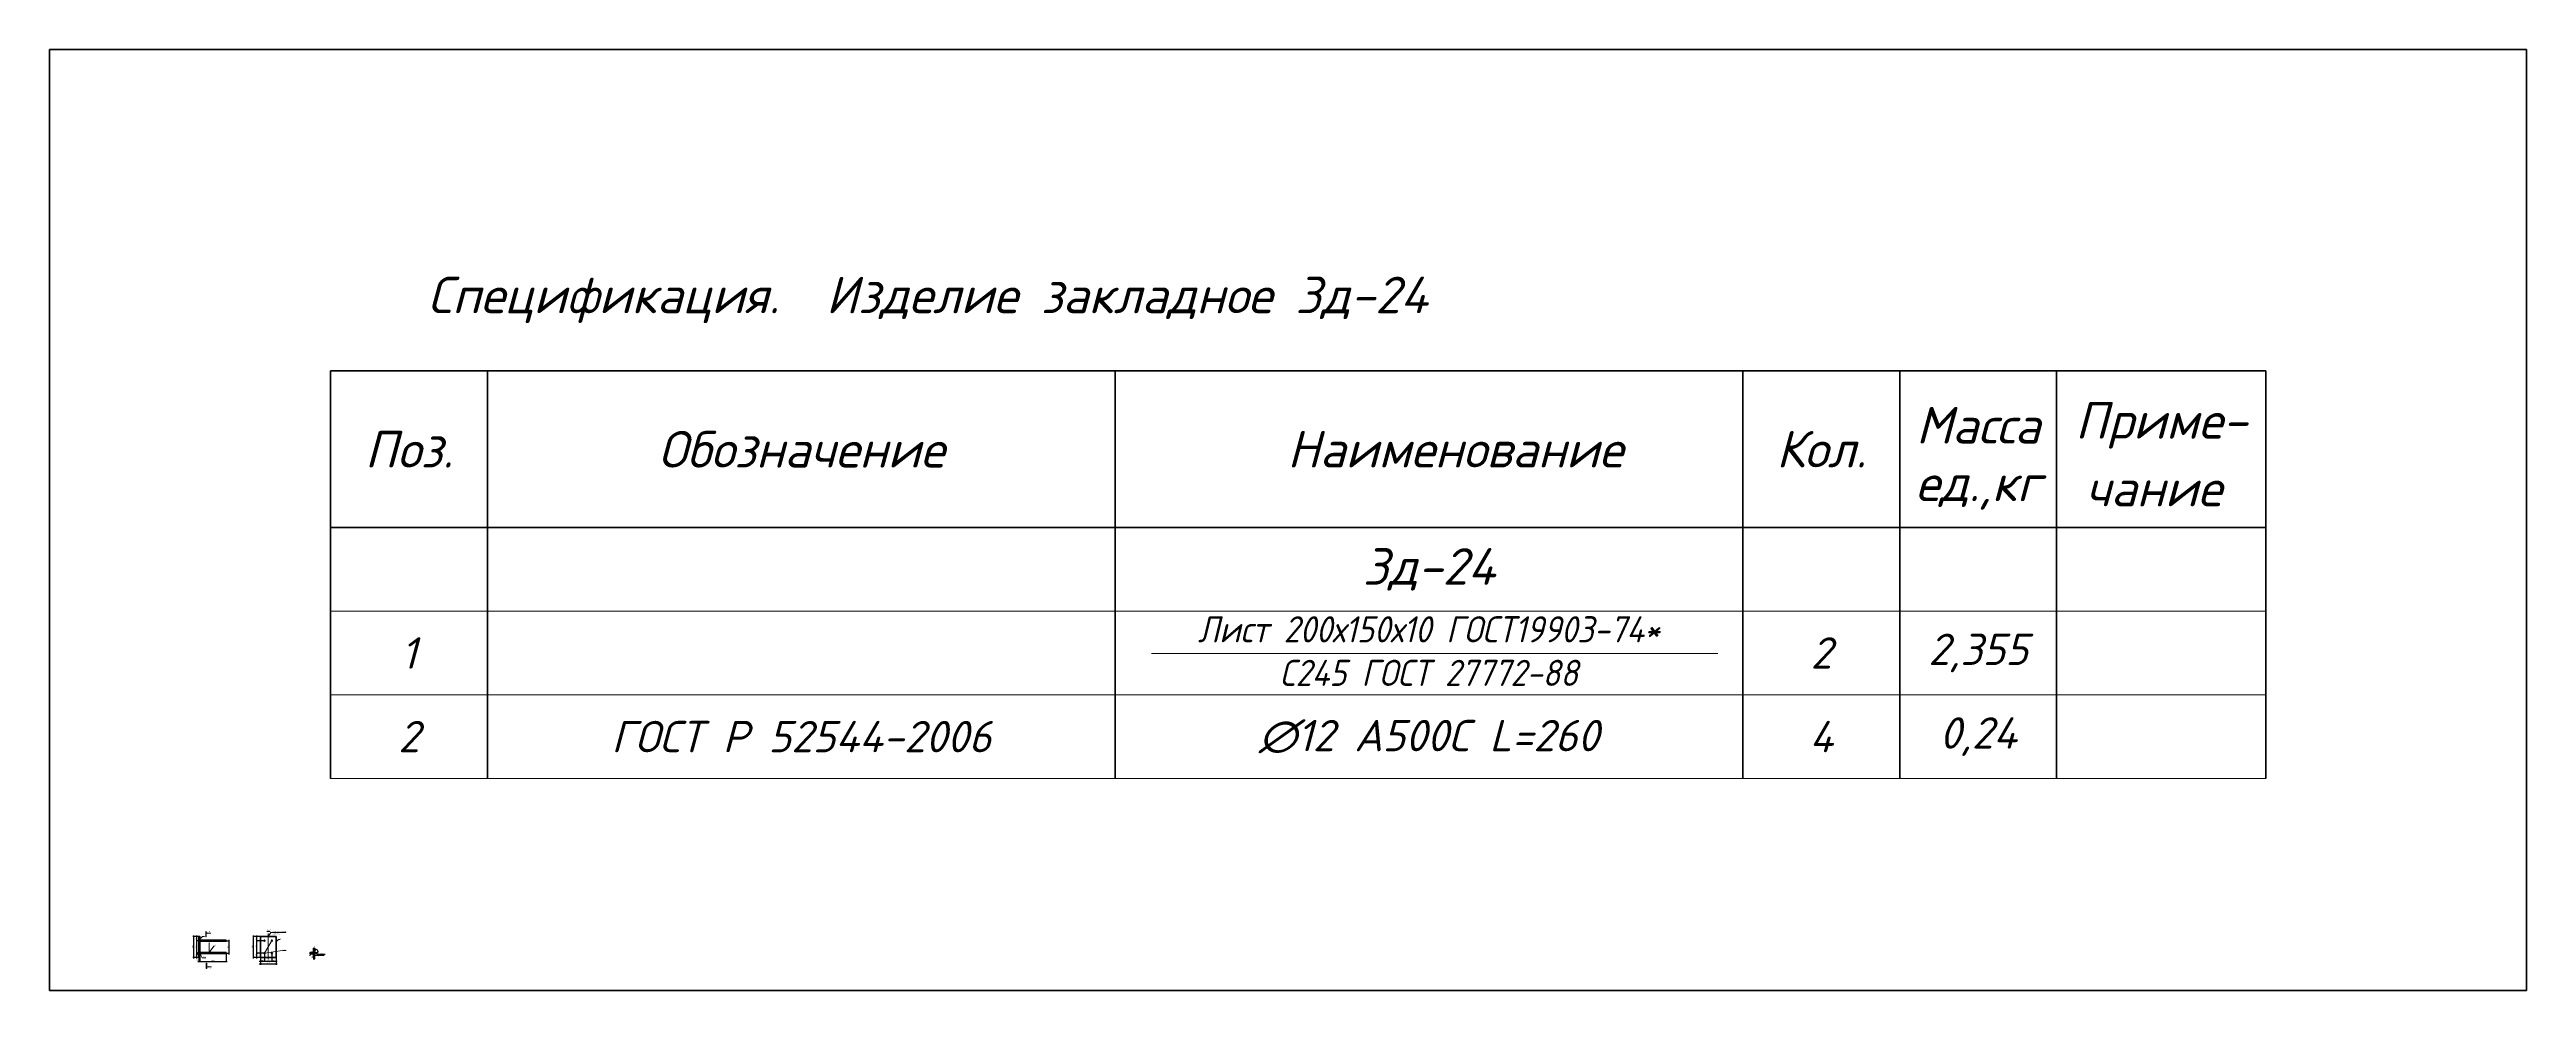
# Model space of a CAD drawing. Header units: millimetres. Extents: x -1807136 to 209800, y 0 to 410608.
# Drawn here: x 65503 to 89179, y 56757 to 65759 of the extents above; entities that cross this region are included whole.
import ezdxf
from ezdxf import colors
from ezdxf.entities.mleader import LeaderData, LeaderLine
from ezdxf.enums import TextEntityAlignment as Align
from ezdxf.math import Vec2, Vec3

# ---------------------------------------------------------------- set-up
doc = ezdxf.new("R2010")
doc.units = ezdxf.units.MM
doc.header["$PDMODE"] = 3
doc.linetypes.add('GOST2.303 5', pattern=[24, 20, -1.5, 1, -1.5])
doc.layers.get('0').update_dxf_attribs({"lineweight": 5})
doc.layers.get('Defpoints').update_dxf_attribs({"lineweight": 0})
for name, color, linetype, lineweight in [('!!!Металл разрез', 7, 'Continuous', 35), ('#Dimensions', 7, 'Continuous', 9), ('#Арматура', 152, 'Continuous', 30), ('k_ Арм. Каркасы', 1, 'Continuous', 35), ('k_ Арматура', 3, 'Continuous', 50), ('k_ Размеры', 7, 'Continuous', 15), ('k_ Рамка', 252, 'Continuous', 40), ('k_ Штриховка', 8, 'Continuous', 5), ('к_Сварка', 132, 'Continuous', 30)]:
    doc.layers.add(name, color=color, linetype=linetype, lineweight=lineweight)
doc.styles.get("Standard").update_dxf_attribs({"font": 'arial.ttf'})
doc.styles.add('STEP PR', font='isocpeui.ttf')
doc.dimstyles.new('100!', dxfattribs={"dimscale": 100, "dimtxt": 2.5, "dimasz": 2, "dimexe": 1, "dimexo": 2, "dimgap": 0.7, "dimtad": 1, "dimdec": 4, "dimlfac": -1, "dimdsep": 46, "dimtxsty": 'Standard', "dimblk": 'ARCHTICK', "dimcen": 2, "dimdle": 1, "dimclrt": 1, "dimadec": 4, "dimazin": 0, "dimtfac": 1, "dimtdec": 4, "dimtofl": 0, "dimtmove": 1, "dimatfit": 3, "dimfxl": 1, "dimtolj": 1, "dimtzin": 0, "dimarcsym": 0})
doc.dimstyles.new('SPDS', dxfattribs={"dimscale": 10, "dimtxt": 2.5, "dimasz": 2, "dimexe": 1.25, "dimexo": 0.625, "dimtad": 1, "dimdec": 0, "dimrnd": 0.001, "dimtxsty": 'STEP PR', "dimblk": 'ARCHTICK', "dimcen": 2.5, "dimdle": 2, "dimclrd": 256, "dimclre": 256, "dimclrt": 7, "dimadec": 0, "dimazin": 2, "dimtfac": 0.75, "dimtdec": 0, "dimtmove": 1, "dimatfit": 3, "dimfxl": 1, "dimtolj": 1, "dimarcsym": 1})
doc.dimstyles.new('STEP PR', dxfattribs={"dimscale": 10, "dimtxt": 2.5, "dimasz": 2, "dimexe": 1, "dimexo": 2, "dimgap": 1, "dimtad": 1, "dimdec": 4, "dimlfac": -1, "dimtxsty": 'STEP PR', "dimblk": 'ARCHTICK', "dimcen": 2, "dimdle": 1.5, "dimclrt": 1, "dimadec": 0, "dimazin": 0, "dimtfac": 1, "dimtdec": 4, "dimtmove": 1, "dimatfit": 3, "dimldrblk": 'DOTSMALL', "dimfxl": 1, "dimtolj": 1, "dimtzin": 0, "dimarcsym": 0})

# ---------------------------------------------------------------- blocks, each defined once
blk = doc.blocks.new('_ArchTick')
at = {"color": 0, "linetype": 'ByBlock', "const_width": 0.15}
blk.add_lwpolyline([(-0.5, -0.5), (0.5, 0.5)], dxfattribs=at)
blk = doc.blocks.new('*D219')
at = {"layer": '#Dimensions', "lineweight": -2, "transparency": 16777216}
for p, q in [((66927, 57273), (66873, 57273)), ((66927, 57073), (66873, 57073)), ((66879, 57283), (66879, 57063))]:
    blk.add_line(p, q, dxfattribs=at)
at = {"layer": 'Defpoints', "color": 0, "transparency": 16777216}
for p in [(66879, 57073), (66930, 57273), (66930, 57073)]:
    blk.add_point(p, dxfattribs=at)
at = {"layer": '#Dimensions', "lineweight": -2, "transparency": 16777216, "xscale": 10, "yscale": 10, "zscale": 10}
for p, rotation in [((66879, 57273), 90), ((66879, 57073), 270)]:
    blk.add_blockref('_ArchTick', p, dxfattribs=dict(at, rotation=rotation))
at = {"layer": '#Dimensions', "color": 7, "transparency": 16777216, "insert": (66870, 57173), "char_height": 12.5, "attachment_point": 5, "rotation": 90, "style": 'STEP PR'}
blk.add_mtext('\\A1;200', dxfattribs=at)
blk = doc.blocks.new('*D220')
at = {"layer": '#Dimensions', "lineweight": -2, "transparency": 16777216}
for p, q in [((66930, 57070), (66930, 57028)), ((66940, 57070), (66940, 57028)), ((66920, 57035), (66950, 57035))]:
    blk.add_line(p, q, dxfattribs=at)
at = {"layer": 'Defpoints', "color": 0, "transparency": 16777216}
for p in [(66930, 57073), (66940, 57073), (66940, 57035)]:
    blk.add_point(p, dxfattribs=at)
at = {"layer": '#Dimensions', "lineweight": -2, "transparency": 16777216, "xscale": 10, "yscale": 10, "zscale": 10, "rotation": 180}
blk.add_blockref('_ArchTick', (66930, 57035), dxfattribs=at)
at = {"layer": '#Dimensions', "lineweight": -2, "transparency": 16777216, "xscale": 10, "yscale": 10, "zscale": 10}
blk.add_blockref('_ArchTick', (66940, 57035), dxfattribs=at)
at = {"layer": '#Dimensions', "color": 7, "transparency": 16777216, "insert": (66914, 57047), "char_height": 12.5, "attachment_point": 5, "style": 'STEP PR'}
blk.add_mtext('\\A1;10', dxfattribs=at)
blk = doc.blocks.new('*D221')
at = {"layer": '#Dimensions', "lineweight": -2, "transparency": 16777216}
for p, q in [((66940, 57070), (66940, 57028)), ((67190, 57104), (67190, 57028)), ((66930, 57035), (67200, 57035))]:
    blk.add_line(p, q, dxfattribs=at)
at = {"layer": 'Defpoints', "color": 0, "transparency": 16777216}
for p in [(66940, 57073), (67190, 57107), (67190, 57035)]:
    blk.add_point(p, dxfattribs=at)
at = {"layer": '#Dimensions', "lineweight": -2, "transparency": 16777216, "xscale": 10, "yscale": 10, "zscale": 10, "rotation": 180}
blk.add_blockref('_ArchTick', (66940, 57035), dxfattribs=at)
at = {"layer": '#Dimensions', "lineweight": -2, "transparency": 16777216, "xscale": 10, "yscale": 10, "zscale": 10}
blk.add_blockref('_ArchTick', (67190, 57035), dxfattribs=at)
at = {"layer": '#Dimensions', "color": 7, "transparency": 16777216, "insert": (67065, 57044), "char_height": 12.5, "attachment_point": 5, "style": 'STEP PR'}
blk.add_mtext('\\A1;250', dxfattribs=at)
blk = doc.blocks.new('*D222')
at = {"layer": '#Dimensions', "lineweight": -2, "transparency": 16777216}
for p, q in [((67193, 57233), (67223, 57233)), ((67193, 57113), (67223, 57113)), ((67217, 57243), (67217, 57103))]:
    blk.add_line(p, q, dxfattribs=at)
at = {"layer": 'Defpoints', "color": 0, "transparency": 16777216}
for p in [(67190, 57233), (67190, 57113), (67217, 57113)]:
    blk.add_point(p, dxfattribs=at)
at = {"layer": '#Dimensions', "lineweight": -2, "transparency": 16777216, "xscale": 10, "yscale": 10, "zscale": 10}
for p, rotation in [((67217, 57233), 90), ((67217, 57113), 270)]:
    blk.add_blockref('_ArchTick', p, dxfattribs=dict(at, rotation=rotation))
at = {"layer": '#Dimensions', "color": 7, "transparency": 16777216, "insert": (67208, 57173), "char_height": 12.5, "attachment_point": 5, "rotation": 90, "style": 'STEP PR'}
blk.add_mtext('\\A1;120', dxfattribs=at)
blk = doc.blocks.new('*U55')
at = {"layer": '#Арматура', "lineweight": 0}
h = blk.add_hatch(dxfattribs=at)
h.set_pattern_fill('ANSI31', scale=1.2)
edge = h.paths.add_edge_path()
edge.add_arc((0, 6), 6, 0, 360)
blk.add_circle((0, 6), 6)
blk = doc.blocks.new('*D223')
at = {"layer": '#Dimensions', "lineweight": -2, "transparency": 16777216}
for p, q in [((67555, 57113), (67480, 57113)), ((67515, 57073), (67480, 57073)), ((67486, 57063), (67486, 57123))]:
    blk.add_line(p, q, dxfattribs=at)
at = {"layer": 'Defpoints', "color": 0, "transparency": 16777216}
for p in [(67486, 57113), (67518, 57073), (67558, 57113)]:
    blk.add_point(p, dxfattribs=at)
at = {"layer": '#Dimensions', "lineweight": -2, "transparency": 16777216, "xscale": 10, "yscale": 10, "zscale": 10}
for p, rotation in [((67486, 57113), 90), ((67486, 57073), 270)]:
    blk.add_blockref('_ArchTick', p, dxfattribs=dict(at, rotation=rotation))
at = {"layer": '#Dimensions', "color": 7, "transparency": 16777216, "insert": (67477, 57093), "char_height": 12.5, "attachment_point": 5, "rotation": 90, "style": 'STEP PR'}
blk.add_mtext('\\A1;40', dxfattribs=at)
blk = doc.blocks.new('*D224')
at = {"layer": '#Dimensions', "lineweight": -2, "transparency": 16777216}
for p, q in [((67555, 57233), (67480, 57233)), ((67555, 57113), (67480, 57113)), ((67486, 57103), (67486, 57243))]:
    blk.add_line(p, q, dxfattribs=at)
at = {"layer": 'Defpoints', "color": 0, "transparency": 16777216}
for p in [(67486, 57233), (67558, 57233), (67558, 57113)]:
    blk.add_point(p, dxfattribs=at)
at = {"layer": '#Dimensions', "lineweight": -2, "transparency": 16777216, "xscale": 10, "yscale": 10, "zscale": 10}
for p, rotation in [((67486, 57233), 90), ((67486, 57113), 270)]:
    blk.add_blockref('_ArchTick', p, dxfattribs=dict(at, rotation=rotation))
at = {"layer": '#Dimensions', "color": 7, "transparency": 16777216, "insert": (67477, 57173), "char_height": 12.5, "attachment_point": 5, "rotation": 90, "style": 'STEP PR'}
blk.add_mtext('\\A1;120', dxfattribs=at)
blk = doc.blocks.new('*D225')
at = {"layer": '#Dimensions', "lineweight": -2, "transparency": 16777216}
for p, q in [((67515, 57273), (67480, 57273)), ((67555, 57233), (67480, 57233)), ((67486, 57223), (67486, 57283))]:
    blk.add_line(p, q, dxfattribs=at)
at = {"layer": 'Defpoints', "color": 0, "transparency": 16777216}
for p in [(67486, 57273), (67518, 57273), (67558, 57233)]:
    blk.add_point(p, dxfattribs=at)
at = {"layer": '#Dimensions', "lineweight": -2, "transparency": 16777216, "xscale": 10, "yscale": 10, "zscale": 10}
for p, rotation in [((67486, 57273), 90), ((67486, 57233), 270)]:
    blk.add_blockref('_ArchTick', p, dxfattribs=dict(at, rotation=rotation))
at = {"layer": '#Dimensions', "color": 7, "transparency": 16777216, "insert": (67477, 57253), "char_height": 12.5, "attachment_point": 5, "rotation": 90, "style": 'STEP PR'}
blk.add_mtext('\\A1;40', dxfattribs=at)
blk = doc.blocks.new('*D226')
at = {"layer": '#Dimensions', "lineweight": -2, "transparency": 16777216}
for p, q in [((67518, 57070), (67518, 57032)), ((67558, 57110), (67558, 57032)), ((67508, 57038), (67568, 57038))]:
    blk.add_line(p, q, dxfattribs=at)
at = {"layer": 'Defpoints', "color": 0, "transparency": 16777216}
for p in [(67518, 57073), (67558, 57113), (67558, 57038)]:
    blk.add_point(p, dxfattribs=at)
at = {"layer": '#Dimensions', "lineweight": -2, "transparency": 16777216, "xscale": 10, "yscale": 10, "zscale": 10, "rotation": 180}
blk.add_blockref('_ArchTick', (67518, 57038), dxfattribs=at)
at = {"layer": '#Dimensions', "lineweight": -2, "transparency": 16777216, "xscale": 10, "yscale": 10, "zscale": 10}
blk.add_blockref('_ArchTick', (67558, 57038), dxfattribs=at)
at = {"layer": '#Dimensions', "color": 7, "transparency": 16777216, "insert": (67538, 57047), "char_height": 12.5, "attachment_point": 5, "style": 'STEP PR'}
blk.add_mtext('\\A1;40', dxfattribs=at)
blk = doc.blocks.new('*D227')
at = {"layer": '#Dimensions', "lineweight": -2, "transparency": 16777216}
for p, q in [((67558, 57110), (67558, 57032)), ((67628, 57110), (67628, 57032)), ((67548, 57038), (67638, 57038))]:
    blk.add_line(p, q, dxfattribs=at)
at = {"layer": 'Defpoints', "color": 0, "transparency": 16777216}
for p in [(67558, 57113), (67628, 57113), (67628, 57038)]:
    blk.add_point(p, dxfattribs=at)
at = {"layer": '#Dimensions', "lineweight": -2, "transparency": 16777216, "xscale": 10, "yscale": 10, "zscale": 10, "rotation": 180}
blk.add_blockref('_ArchTick', (67558, 57038), dxfattribs=at)
at = {"layer": '#Dimensions', "lineweight": -2, "transparency": 16777216, "xscale": 10, "yscale": 10, "zscale": 10}
blk.add_blockref('_ArchTick', (67628, 57038), dxfattribs=at)
at = {"layer": '#Dimensions', "color": 7, "transparency": 16777216, "insert": (67593, 57047), "char_height": 12.5, "attachment_point": 5, "style": 'STEP PR'}
blk.add_mtext('\\A1;70', dxfattribs=at)
blk = doc.blocks.new('*D228')
at = {"layer": '#Dimensions', "lineweight": -2, "transparency": 16777216}
for p, q in [((67628, 57110), (67628, 57032)), ((67668, 57070), (67668, 57032)), ((67618, 57038), (67678, 57038))]:
    blk.add_line(p, q, dxfattribs=at)
at = {"layer": 'Defpoints', "color": 0, "transparency": 16777216}
for p in [(67628, 57113), (67668, 57073), (67668, 57038)]:
    blk.add_point(p, dxfattribs=at)
at = {"layer": '#Dimensions', "lineweight": -2, "transparency": 16777216, "xscale": 10, "yscale": 10, "zscale": 10, "rotation": 180}
blk.add_blockref('_ArchTick', (67628, 57038), dxfattribs=at)
at = {"layer": '#Dimensions', "lineweight": -2, "transparency": 16777216, "xscale": 10, "yscale": 10, "zscale": 10}
blk.add_blockref('_ArchTick', (67668, 57038), dxfattribs=at)
at = {"layer": '#Dimensions', "color": 7, "transparency": 16777216, "insert": (67648, 57047), "char_height": 12.5, "attachment_point": 5, "style": 'STEP PR'}
blk.add_mtext('\\A1;40', dxfattribs=at)
blk = doc.blocks.new('*D229')
at = {"layer": '#Dimensions', "lineweight": -2, "transparency": 16777216}
for p, q in [((67518, 57070), (67518, 57002)), ((67668, 57070), (67668, 57002)), ((67678, 57008), (67508, 57008))]:
    blk.add_line(p, q, dxfattribs=at)
at = {"layer": 'Defpoints', "color": 0, "transparency": 16777216}
for p in [(67518, 57073), (67668, 57073), (67518, 57008)]:
    blk.add_point(p, dxfattribs=at)
at = {"layer": '#Dimensions', "lineweight": -2, "transparency": 16777216, "xscale": 10, "yscale": 10, "zscale": 10, "rotation": 180}
blk.add_blockref('_ArchTick', (67518, 57008), dxfattribs=at)
at = {"layer": '#Dimensions', "lineweight": -2, "transparency": 16777216, "xscale": 10, "yscale": 10, "zscale": 10}
blk.add_blockref('_ArchTick', (67668, 57008), dxfattribs=at)
at = {"layer": '#Dimensions', "color": 7, "transparency": 16777216, "insert": (67593, 57017), "char_height": 12.5, "attachment_point": 5, "style": 'STEP PR'}
blk.add_mtext('\\A1;150', dxfattribs=at)
blk = doc.blocks.new('*D230')
at = {"layer": '#Dimensions', "lineweight": -2, "transparency": 16777216}
for p, q in [((67515, 57273), (67445, 57273)), ((67515, 57073), (67445, 57073)), ((67451, 57063), (67451, 57283))]:
    blk.add_line(p, q, dxfattribs=at)
at = {"layer": 'Defpoints', "color": 0, "transparency": 16777216}
for p in [(67451, 57273), (67518, 57273), (67518, 57073)]:
    blk.add_point(p, dxfattribs=at)
at = {"layer": '#Dimensions', "lineweight": -2, "transparency": 16777216, "xscale": 10, "yscale": 10, "zscale": 10}
for p, rotation in [((67451, 57273), 90), ((67451, 57073), 270)]:
    blk.add_blockref('_ArchTick', p, dxfattribs=dict(at, rotation=rotation))
at = {"layer": '#Dimensions', "color": 7, "transparency": 16777216, "insert": (67441, 57173), "char_height": 12.5, "attachment_point": 5, "rotation": 90, "style": 'STEP PR'}
blk.add_mtext('\\A1;200', dxfattribs=at)
blk = doc.blocks.new('*U197')
at = {"linetype": 'ByBlock', "ltscale": 100}
h = blk.add_hatch(color=256, dxfattribs=at)
h.dxf.hatch_style = 1
h.paths.add_polyline_path([(35, 1000), (-35, 1000), (-35, 0), (35, 0)])
h = blk.add_hatch(color=256, dxfattribs=at)
h.dxf.hatch_style = 1
h.paths.add_polyline_path([(335, 750), (335, 700), (335, 650), (35, 700)])
for p, q in [((-35, 1000), (35, 1000)), ((-35, 0), (-35, 1000)), ((35, 0), (-35, 0)), ((35, 1000), (35, 0)), ((35, 700), (335, 750)), ((35, 700), (335, 650)), ((335, 750), (335, 700)), ((335, 650), (335, 700))]:
    blk.add_line(p, q, dxfattribs=at)
at = {"linetype": 'ByBlock', "ltscale": 100, "extrusion": (0, 1, 0), "elevation": 700}
blk.add_lwpolyline([(-925, 0), (-335, 0)], dxfattribs=at)
at = {"ltscale": 100, "style": 'STEP PR'}
blk.add_attdef('Nv', text='', height=350, dxfattribs=at).set_placement((781, 790), align=Align.RIGHT)
blk = doc.blocks.new('*U198')
at = {"linetype": 'ByBlock', "ltscale": 100}
h = blk.add_hatch(color=256, dxfattribs=at)
h.dxf.hatch_style = 1
h.paths.add_polyline_path([(35, 0), (-35, 0), (-35, -1000), (35, -1000)])
h = blk.add_hatch(color=256, dxfattribs=at)
h.dxf.hatch_style = 1
h.paths.add_polyline_path([(335, -750), (335, -700), (335, -650), (35, -700)])
for p, q in [((35, 0), (-35, 0)), ((-35, 0), (-35, -1000)), ((35, -1000), (35, 0)), ((-35, -1000), (35, -1000)), ((35, -700), (335, -650)), ((35, -700), (335, -750)), ((335, -650), (335, -700)), ((335, -750), (335, -700))]:
    blk.add_line(p, q, dxfattribs=at)
at = {"linetype": 'ByBlock', "ltscale": 100, "extrusion": (0, -1, 0), "elevation": 700}
blk.add_lwpolyline([(925, 0), (335, 0)], dxfattribs=at)
at = {"ltscale": 100, "style": 'STEP PR'}
blk.add_attdef('Nv', text='', height=350, dxfattribs=at).set_placement((781, -1140), align=Align.RIGHT)
blk = doc.blocks.new('*D231')
at = {"layer": '#Dimensions', "lineweight": -2, "transparency": 16777216}
for p, q in [((66927, 57273), (66903, 57273)), ((66927, 57233), (66903, 57233)), ((66909, 57283), (66909, 57223))]:
    blk.add_line(p, q, dxfattribs=at)
at = {"layer": 'Defpoints', "color": 0, "transparency": 16777216}
for p in [(66909, 57233), (66930, 57273), (66930, 57233)]:
    blk.add_point(p, dxfattribs=at)
at = {"layer": '#Dimensions', "lineweight": -2, "transparency": 16777216, "xscale": 10, "yscale": 10, "zscale": 10}
for p, rotation in [((66909, 57273), 90), ((66909, 57233), 270)]:
    blk.add_blockref('_ArchTick', p, dxfattribs=dict(at, rotation=rotation))
at = {"layer": '#Dimensions', "color": 7, "transparency": 16777216, "insert": (66900, 57253), "char_height": 12.5, "attachment_point": 5, "rotation": 90, "style": 'STEP PR'}
blk.add_mtext('\\A1;40', dxfattribs=at)
blk = doc.blocks.new('*D232')
at = {"layer": '#Dimensions', "lineweight": -2, "transparency": 16777216}
for p, q in [((66927, 57233), (66903, 57233)), ((66927, 57113), (66903, 57113)), ((66909, 57243), (66909, 57103))]:
    blk.add_line(p, q, dxfattribs=at)
at = {"layer": 'Defpoints', "color": 0, "transparency": 16777216}
for p in [(66909, 57113), (66930, 57233), (66930, 57113)]:
    blk.add_point(p, dxfattribs=at)
at = {"layer": '#Dimensions', "lineweight": -2, "transparency": 16777216, "xscale": 10, "yscale": 10, "zscale": 10}
for p, rotation in [((66909, 57233), 90), ((66909, 57113), 270)]:
    blk.add_blockref('_ArchTick', p, dxfattribs=dict(at, rotation=rotation))
at = {"layer": '#Dimensions', "color": 7, "transparency": 16777216, "insert": (66900, 57173), "char_height": 12.5, "attachment_point": 5, "rotation": 90, "style": 'STEP PR'}
blk.add_mtext('\\A1;120', dxfattribs=at)
blk = doc.blocks.new('*D233')
at = {"layer": '#Dimensions', "lineweight": -2, "transparency": 16777216}
for p, q in [((66927, 57113), (66903, 57113)), ((66927, 57073), (66903, 57073)), ((66909, 57123), (66909, 57063))]:
    blk.add_line(p, q, dxfattribs=at)
at = {"layer": 'Defpoints', "color": 0, "transparency": 16777216}
for p in [(66909, 57073), (66930, 57113), (66930, 57073)]:
    blk.add_point(p, dxfattribs=at)
at = {"layer": '#Dimensions', "lineweight": -2, "transparency": 16777216, "xscale": 10, "yscale": 10, "zscale": 10}
for p, rotation in [((66909, 57113), 90), ((66909, 57073), 270)]:
    blk.add_blockref('_ArchTick', p, dxfattribs=dict(at, rotation=rotation))
at = {"layer": '#Dimensions', "color": 7, "transparency": 16777216, "insert": (66900, 57093), "char_height": 12.5, "attachment_point": 5, "rotation": 90, "style": 'STEP PR'}
blk.add_mtext('\\A1;40', dxfattribs=at)
blk = doc.blocks.new('*D234')
at = {"layer": '#Dimensions', "color": 0, "lineweight": -2, "transparency": 16777216}
for p, q in [((68027, 57137), (68023, 57137)), ((68027, 57127), (68027, 57139)), ((68027, 57137), (68029, 57137)), ((68029, 57127), (68029, 57139)), ((68029, 57137), (68033, 57137))]:
    blk.add_line(p, q, dxfattribs=at)
at = {"layer": 'Defpoints', "color": 0, "transparency": 16777216}
for p in [(68027, 57123), (68029, 57137), (68029, 57123)]:
    blk.add_point(p, dxfattribs=at)
at = {"layer": '#Dimensions', "color": 0, "lineweight": -2, "transparency": 16777216, "xscale": 4, "yscale": 4, "zscale": 4}
blk.add_blockref('_ArchTick', (68027, 57137), dxfattribs=at)
at = {"layer": '#Dimensions', "color": 0, "lineweight": -2, "transparency": 16777216, "xscale": 4, "yscale": 4, "zscale": 4, "rotation": 180}
blk.add_blockref('_ArchTick', (68029, 57137), dxfattribs=at)
at = {"layer": '#Dimensions', "color": 1, "transparency": 16777216, "insert": (68018, 57142), "char_height": 5, "attachment_point": 5, "style": 'STEP PR'}
blk.add_mtext('\\A1;2', dxfattribs=at)
blk = doc.blocks.new('_DotSmall')
at = {"color": 0, "linetype": 'ByBlock', "const_width": 0.5}
blk.add_lwpolyline([(-0.0625, 0, 1), (0.0625, 0, 1)], format="xyb", close=True, dxfattribs=at)
blk = doc.blocks.new('*D235')
at = {"layer": '#Dimensions', "color": 0, "lineweight": -2, "transparency": 16777216}
for p, q in [((68023, 57123), (68015, 57123)), ((68023, 57121), (68015, 57121)), ((68017, 57123), (68017, 57127)), ((68017, 57123), (68017, 57121)), ((68017, 57121), (68017, 57117))]:
    blk.add_line(p, q, dxfattribs=at)
at = {"layer": 'Defpoints', "color": 0, "transparency": 16777216}
for p in [(68017, 57121), (68027, 57123), (68027, 57121)]:
    blk.add_point(p, dxfattribs=at)
at = {"layer": '#Dimensions', "color": 0, "lineweight": -2, "transparency": 16777216, "xscale": 4, "yscale": 4, "zscale": 4}
for p, rotation in [((68017, 57123), 270), ((68017, 57121), 90)]:
    blk.add_blockref('_ArchTick', p, dxfattribs=dict(at, rotation=rotation))
at = {"layer": '#Dimensions', "color": 1, "transparency": 16777216, "insert": (68012, 57130), "char_height": 5, "attachment_point": 5, "rotation": 90, "style": 'STEP PR'}
blk.add_mtext('\\A1;2', dxfattribs=at)
blk = doc.blocks.new('*D236')
at = {"layer": '#Dimensions', "color": 0, "lineweight": -2, "transparency": 16777216}
for p, q in [((68027, 57094), (68023, 57094)), ((68027, 57103), (68027, 57092)), ((68027, 57094), (68029, 57094)), ((68029, 57098), (68029, 57096)), ((68029, 57094), (68033, 57094))]:
    blk.add_line(p, q, dxfattribs=at)
at = {"layer": 'Defpoints', "color": 0, "transparency": 16777216}
for p in [(68027, 57107), (68029, 57094), (68029, 57094)]:
    blk.add_point(p, dxfattribs=at)
at = {"layer": '#Dimensions', "color": 0, "lineweight": -2, "transparency": 16777216, "xscale": 4, "yscale": 4, "zscale": 4}
blk.add_blockref('_ArchTick', (68027, 57094), dxfattribs=at)
at = {"layer": '#Dimensions', "color": 0, "lineweight": -2, "transparency": 16777216, "xscale": 4, "yscale": 4, "zscale": 4, "rotation": 180}
blk.add_blockref('_ArchTick', (68029, 57094), dxfattribs=at)
at = {"layer": '#Dimensions', "color": 1, "transparency": 16777216, "insert": (68022, 57098), "char_height": 5, "attachment_point": 5, "style": 'STEP PR'}
blk.add_mtext('\\A1;2', dxfattribs=at)
blk = doc.blocks.new('*D237')
at = {"layer": '#Dimensions', "color": 0, "lineweight": -2, "transparency": 16777216}
for p, q in [((68023, 57109), (68015, 57109)), ((68023, 57107), (68015, 57107)), ((68017, 57109), (68017, 57113)), ((68017, 57109), (68017, 57107)), ((68017, 57107), (68017, 57103))]:
    blk.add_line(p, q, dxfattribs=at)
at = {"layer": 'Defpoints', "color": 0, "transparency": 16777216}
for p in [(68017, 57107), (68027, 57109), (68027, 57107)]:
    blk.add_point(p, dxfattribs=at)
at = {"layer": '#Dimensions', "color": 0, "lineweight": -2, "transparency": 16777216, "xscale": 4, "yscale": 4, "zscale": 4}
for p, rotation in [((68017, 57109), 270), ((68017, 57107), 90)]:
    blk.add_blockref('_ArchTick', p, dxfattribs=dict(at, rotation=rotation))
at = {"layer": '#Dimensions', "color": 1, "transparency": 16777216, "insert": (68012, 57101), "char_height": 5, "attachment_point": 5, "rotation": 90, "style": 'STEP PR'}
blk.add_mtext('\\A1;2', dxfattribs=at)
blk = doc.blocks.new('*D238')
at = {"layer": '#Dimensions', "color": 0, "lineweight": -2, "transparency": 16777216}
for p, q in [((68040, 57136), (68056, 57155)), ((68041, 57121), (68072, 57121))]:
    blk.add_line(p, q, dxfattribs=at)
blk.add_arc((68027, 57121), 42.5, 5.3892, 44.6108, dxfattribs=at)
at = {"layer": '#Dimensions', "color": 0, "transparency": 16777216}
for points in [[(68057, 57150), (68058, 57151), (68055, 57154)], [(68070, 57125), (68069, 57125), (68070, 57121)]]:
    blk.add_solid(points, dxfattribs=at)
at = {"layer": 'Defpoints', "color": 0, "transparency": 16777216}
for p in [(67993, 57121), (68029, 57123), (68037, 57133), (68037, 57121), (68068, 57133)]:
    blk.add_point(p, dxfattribs=at)
at = {"layer": '#Dimensions', "color": 1, "transparency": 16777216, "insert": (68070, 57141), "char_height": 5, "attachment_point": 5, "rotation": 295, "style": 'STEP PR'}
blk.add_mtext('\\A1;50° ±5°', dxfattribs=at)
blk = doc.blocks.new('*U170')
at = {"color": 0, "linetype": 'ByBlock', "lineweight": -2}
for p, q in [((2.75, 0), (3.0625, 1.25)), ((3.0625, 1.25), (3.6875, -1.25)), ((2.75, 0), (0, 0)), ((3.6875, -1.25), (4, 0)), ((6.75, 0), (4, 0))]:
    blk.add_line(p, q, dxfattribs=at)
blk = doc.blocks.new('*U171')
at = {"color": 0, "linetype": 'ByBlock', "lineweight": -2}
for p, q in [((2.75, 0), (3.0625, 1.25)), ((3.0625, 1.25), (3.6875, -1.25)), ((2.75, 0), (0, 0)), ((3.6875, -1.25), (4, 0)), ((6.75, 0), (4, 0))]:
    blk.add_line(p, q, dxfattribs=at)
blk = doc.blocks.new('*D239')
at = {"layer": '#Dimensions', "color": 0, "lineweight": -2, "transparency": 16777216}
for p, q in [((68024, 57061), (68040, 57061)), ((68027, 57070), (68027, 57059)), ((68037, 57070), (68037, 57059))]:
    blk.add_line(p, q, dxfattribs=at)
at = {"layer": 'Defpoints', "color": 0, "transparency": 16777216}
for p in [(68027, 57074), (68037, 57074), (68037, 57061)]:
    blk.add_point(p, dxfattribs=at)
at = {"layer": '#Dimensions', "color": 0, "lineweight": -2, "transparency": 16777216, "xscale": 4, "yscale": 4, "zscale": 4, "rotation": 180}
blk.add_blockref('_ArchTick', (68027, 57061), dxfattribs=at)
at = {"layer": '#Dimensions', "color": 0, "lineweight": -2, "transparency": 16777216, "xscale": 4, "yscale": 4, "zscale": 4}
blk.add_blockref('_ArchTick', (68037, 57061), dxfattribs=at)
at = {"layer": '#Dimensions', "color": 1, "transparency": 16777216, "insert": (68032, 57065), "char_height": 5, "attachment_point": 5, "style": 'STEP PR'}
blk.add_mtext('\\A1;10', dxfattribs=at)
blk = doc.blocks.new('*U179')
for p, q in [((-18500, -1500), (0, -1500)), ((-18500, -3000), (-18500, -1500)), ((-17000, -3000), (-17000, -1500)), ((-11000, -3000), (-11000, -1500)), ((-5000, -3000), (-5000, -1500)), ((-3500, -3000), (-3500, -1500)), ((-2000, -3000), (-2000, -1500)), ((0, -1500), (0, -3000)), ((0, -3000), (-18500, -3000)), ((-18500, -5400), (-18500, -3000)), ((-17000, -5400), (-17000, -3000)), ((-11000, -5400), (-11000, -3000)), ((-5000, -5400), (-5000, -3000)), ((-3500, -5400), (-3500, -3000)), ((-2000, -5400), (-2000, -3000)), ((0, -5400), (0, -3000))]:
    blk.add_line(p, q)
at = {"color": 8, "lineweight": 20}
for p, q in [((0, -3800), (-18500, -3800)), ((0, -4600), (-18500, -4600)), ((0, -5400), (-18500, -5400))]:
    blk.add_line(p, q, dxfattribs=at)
at = {"style": 'STEP PR'}
for s, p in [('Масса', (-2750, -2021)), ('Приме-', (-1000, -2021)), ('Поз.', (-17750, -2250)), ('Обозначение', (-14000, -2250)), ('Наименование', (-7750, -2250)), ('Кол.', (-4250, -2250)), ('ед.,кг', (-2750, -2613)), ('чание', (-1073, -2622))]:
    blk.add_text(s, height=350, dxfattribs=at).set_placement(p, align=Align.MIDDLE)
at = {"style": 'STEP PR', "flags": 8}
blk.add_attdef('СПЕЦИФИКАЦИЯ', (-18463, -950), '', height=400, dxfattribs=at)
blk = doc.blocks.new('_None')

msp = doc.modelspace()

# ---------------------------------------------------------------- hatches: boundary and pattern name
at = {"layer": 'k_ Штриховка', "true_color": 0x6b6b6b}
h = msp.add_hatch(dxfattribs=at)
h.set_pattern_fill('ANSI31', color=251, scale=0.5)
h.set_pattern_definition([(45, (-168654.0253, 209866.1038), (-1.122532015, 1.122532015), [])])
h.paths.add_polyline_path([(68037.01436, 57160.63867), (68033.26436, 57160.63867), (68032.63936, 57158.13867), (68031.38936, 57163.13867), (68030.76436, 57160.63867), (68027.01436, 57160.63867), (68027.01436, 57122.97272), (68029.01436, 57122.97272), (68037.01436, 57132.50675)])
h.paths.add_polyline_path([(68037.01436, 57097.43869), (68029.01436, 57106.97272), (68027.01436, 57106.97272), (68027.01436, 57074.2179), (68030.76436, 57074.2179), (68031.38936, 57076.7179), (68032.63936, 57071.7179), (68033.26436, 57074.2179), (68037.01436, 57074.2179)])
h = msp.add_hatch(dxfattribs=at)
h.set_pattern_fill('DOTS', color=251, scale=0.5)
h.set_pattern_definition([(0, (-168654.02526, 209866.1038), (0.396875, 0.79375), [0, -0.79375])])
edge = h.paths.add_edge_path()
edge.add_spline(control_points=[(68037.01436, 57120.97272), (68037.8825, 57122.83304), (68039.66939, 57126.66217), (68037.91594, 57130.5221), (68037.01436, 57132.50675)], knot_values=[0, 0, 0, 0, 5.8614669012, 12.0647765025, 12.0647765025, 12.0647765025, 12.0647765025], degree=3, periodic=0)
edge.add_line((68037.01436, 57132.50675), (68029.01436, 57122.97272))
edge.add_line((68029.01436, 57122.97272), (68029.01436, 57120.97272))
edge.add_line((68029.01436, 57120.97272), (68037.01436, 57120.97272))
edge = h.paths.add_edge_path()
edge.add_spline(control_points=[(68037.01436, 57097.43869), (68037.91594, 57099.42334), (68039.66939, 57103.28327), (68037.8825, 57107.1124), (68037.01436, 57108.97272)], knot_values=[0, 0, 0, 0, 6.2033096013, 12.0647765025, 12.0647765025, 12.0647765025, 12.0647765025], degree=3, periodic=0)
edge.add_line((68037.01436, 57108.97272), (68029.01436, 57108.97272))
edge.add_line((68029.01436, 57108.97272), (68029.01436, 57106.97272))
edge.add_line((68029.01436, 57106.97272), (68037.01436, 57097.43869))

# ---------------------------------------------------------------- linework, layer by layer
at = {"layer": '!!!Металл разрез'}
for points in [[(66929.91423, 57273.31396), (66939.91423, 57273.31396), (66939.91423, 57073.31396), (66929.91423, 57073.31396)], [(67668.25595, 57073.31396), (67518.25595, 57073.31396), (67518.25595, 57273.31396), (67668.25595, 57273.31396)]]:
    msp.add_lwpolyline(points, close=True, dxfattribs=at)
at = {"layer": '#Арматура'}
for points in [[(67189.91423, 57239.31396), (66939.91423, 57239.31396)], [(67189.91423, 57227.31396), (66939.91423, 57227.31396)], [(67189.91423, 57119.31396), (66939.91423, 57119.31396)], [(67189.91423, 57107.31396), (66939.91423, 57107.31396)], [(67189.91423, 57239.31396), (67189.91423, 57227.31396)], [(67189.91423, 57119.31396), (67189.91423, 57107.31396)]]:
    msp.add_lwpolyline(points, dxfattribs=at)
at = {"color": 3, "lineweight": 40}
msp.add_lwpolyline([(65502.95204, 65759.17017), (89179.3989, 65759.17017), (89179.3989, 56757.24038), (65502.95204, 56757.24038)], close=True, dxfattribs=at)
for points in [[(76035.28459, 59980.87482), (81450.01586, 59980.87482)], [(66939.91423, 57239.31396), (66929.91423, 57239.31396)], [(66929.91423, 57239.31396), (66929.91423, 57227.31396)], [(66939.91423, 57227.31396), (66929.91423, 57227.31396)], [(66939.91423, 57119.31396), (66929.91423, 57119.31396)], [(66929.91423, 57119.31396), (66929.91423, 57107.31396)], [(66939.91423, 57107.31396), (66929.91423, 57107.31396)], [(68027.01436, 57122.97272), (68027.01436, 57120.97272)], [(68027.01436, 57108.97272), (68027.01436, 57106.97272)]]:
    msp.add_lwpolyline(points)
at = {"linetype": 'GOST2.303 5', "ltscale": 2}
msp.add_lwpolyline([(67593.25595, 57055.65138), (67593.25595, 57303.29306)], dxfattribs=at)
for points, knots in [([(67991.97309, 57114.89578), (67991.19763, 57113.72382), (67990.69958, 57111.76693), (67991.62054, 57110.42061), (67991.9883, 57108.90094), (67991.98808, 57108.87585)], [0, 0, 0, 0, 3.6201016644, 6.4324577887, 6.5076108841, 6.5076108841, 6.5076108841, 6.5076108841]), ([(67993.05051, 57120.97272), (67992.30645, 57119.60198), (67990.8808, 57116.97561), (67992.60086, 57113.6335), (67993.51077, 57111.52321), (67992.19695, 57108.9449), (67991.98808, 57108.951)], [0, 0, 0, 0, 4.282091908, 8.204614529, 12.4310550672, 13.0216912554, 13.0216912554, 13.0216912554, 13.0216912554])]:
    msp.add_open_spline(points, degree=3, knots=knots)
at = {"layer": 'k_ Арм. Каркасы'}
for points in [[(68027.01436, 57160.63867), (68027.01436, 57122.97272)], [(68027.01436, 57122.97272), (68029.01436, 57122.97272)], [(68027.01436, 57106.97272), (68027.01436, 57074.2179)], [(68027.01436, 57106.97272), (68029.01436, 57106.97272)], [(68029.01436, 57122.97272), (68037.01436, 57132.50675)], [(68029.01436, 57106.97272), (68037.01436, 57097.43869)], [(68037.01436, 57132.50675), (68037.01436, 57160.63867)], [(68037.01436, 57074.2179), (68037.01436, 57097.43869)]]:
    msp.add_lwpolyline(points, dxfattribs=at)
at = {"layer": 'k_ Арматура'}
for points in [[(67992.08758, 57108.97272), (68037.01436, 57108.97272)], [(67993.05051, 57120.97272), (68037.01436, 57120.97272)], [(68037.01436, 57120.97272), (68037.01436, 57108.97272)]]:
    msp.add_lwpolyline(points, dxfattribs=at)
at = {"layer": 'k_ Размеры'}
msp.add_circle((66935.1832, 57112.70635), 17.38977, dxfattribs=at)
at = {"layer": 'к_Сварка'}
for points in [[(68029.01436, 57122.97272), (68029.01436, 57120.97272)], [(68029.01436, 57106.97272), (68029.01436, 57108.97272)]]:
    msp.add_lwpolyline(points, dxfattribs=at)
for points in [[(68037.01436, 57132.50675), (68038.78312, 57126.56095), (68037.01436, 57120.97272)], [(68037.01436, 57097.43869), (68038.78312, 57103.38449), (68037.01436, 57108.97272)]]:
    msp.add_spline(points, degree=3, dxfattribs=at)

# ---------------------------------------------------------------- block references
at = {"layer": '#Арматура', "xscale": -1, "rotation": 270}
for p in [(67552.25595, 57233.31396), (67552.25595, 57113.31396), (67622.25595, 57233.31396), (67622.25595, 57113.31396)]:
    msp.add_blockref('*U55', p, dxfattribs=at)
ref = msp.add_blockref('*U197', (66999.28605, 57270.93253), dxfattribs=dict(xscale=0.05, yscale=0.05, zscale=0.05))
ref.add_attrib('Nv', '1', dxfattribs={"ltscale": 100, "height": 17.5, "style": 'STEP PR'}).set_placement((67036.1171, 57310.43319), align=Align.RIGHT)
at = {"xscale": 2, "yscale": 2, "zscale": 2}
for name, p in [('*U170', (68025.26436, 57160.63867)), ('*U171', (68025.26436, 57074.2179))]:
    msp.add_blockref(name, p, dxfattribs=at)
ref = msp.add_blockref('*U198', (67003.30297, 57019.03647), dxfattribs=dict(xscale=0.05, yscale=0.05, zscale=0.05))
ref.add_attrib('Nv', '1', dxfattribs={"ltscale": 100, "height": 17.5, "style": 'STEP PR'}).set_placement((67040.13402, 56962.0358), align=Align.RIGHT)
at = {"layer": 'k_ Рамка'}
ref = msp.add_blockref('*U179', (86688.36389, 64185.93479), dxfattribs=at)
ref.add_attrib('СПЕЦИФИКАЦИЯ', '    Спецификация.  Изделие закладное Зд-24', (68225.75818, 63236.19959), dxfattribs={"layer": '0', "height": 350, "style": 'STEP PR'})

# ---------------------------------------------------------------- texts
at = {"layer": '#Dimensions', "lineweight": 13, "insert": (68096.98171, 57110.20158), "char_height": 5, "width": 94.8739161, "attachment_point": 5, "style": 'STEP PR'}
msp.add_mtext('ГОСТ 14098-91-T12-Рз ', dxfattribs=at)
at = {"attachment_point": 5, "style": 'STEP PR'}
for s, insert, char_height, width in [('{\\W0.9;Лист 200х150х10 ГОСТ19903-74*\\PС245 ГОСТ 27772-88}', (78688.36389, 60004.25422), 250, 6000), ('2,355', (83938.36389, 59986.19614), 300, 1535.1078645), ('1', (68938.36389, 59986.19614), 300, 1535.1078645), ('2', (82438.36389, 59986.19614), 300, 1535.1078645), ('2', (68938.36389, 59186.19614), 300, 1535.1078645), ('ГОСТ Р 52544-2006', (72688.36389, 59186.19614), 300, 6000), ('∅12 A500С L=260', (78688.36389, 59186.19614), 300, 6000), ('4', (82438.36389, 59186.19614), 300, 1535.1078645), ('\\pt1500;0,24', (83938.36389, 59186.19614), 300, 1535.1078645)]:
    msp.add_mtext(s, dxfattribs=dict(at, insert=insert, char_height=char_height, width=width))
at = {"color": 1, "insert": (68033.23967, 57173.84687), "char_height": 7, "attachment_point": 5, "style": 'STEP PR'}
msp.add_mtext('\\A1;узел 1', dxfattribs=at)
at = {"layer": 'k_ Размеры', "insert": (67595.02454, 57333.2748), "char_height": 17.5, "attachment_point": 5, "style": 'STEP PR'}
msp.add_mtext('\\A1;{\\L1-1}', dxfattribs=at)
at = {"layer": 'k_ Рамка', "insert": (78688.36389, 60785.93479), "char_height": 350, "width": 6000, "attachment_point": 5, "line_spacing_factor": 0.96, "style": 'STEP PR'}
msp.add_mtext('{\\fISOCPEUR|b1|i1|c204|p34;Зд-24}', dxfattribs=at)

# ---------------------------------------------------------------- dimensions: what is measured, and where the dimension line sits
at = {"layer": '#Dimensions'}
for base, p1, p2, picture, middle in [((66879.48369, 57073.31396), (66929.91423, 57273.31396), (66929.91423, 57073.31396), '*D219', (66870.10869, 57173.31396)), ((66909.21034, 57233.31396), (66929.91423, 57273.31396), (66929.91423, 57233.31396), '*D231', (66899.83534, 57253.31396)), ((66909.21034, 57113.31396), (66929.91423, 57233.31396), (66929.91423, 57113.31396), '*D232', (66899.83534, 57173.31396)), ((66909.21034, 57073.31396), (66929.91423, 57113.31396), (66929.91423, 57073.31396), '*D233', (66899.83534, 57093.31396)), ((67217.07151, 57113.31396), (67189.91423, 57233.31396), (67189.91423, 57113.31396), '*D222', (67207.69651, 57173.31396)), ((67450.78718, 57273.31396), (67518.25595, 57073.31396), (67518.25595, 57273.31396), '*D230', (67441.41218, 57173.31396)), ((67486.09923, 57273.31396), (67558.25595, 57233.31396), (67518.25595, 57273.31396), '*D225', (67476.72423, 57253.31396)), ((67486.09923, 57233.31396), (67558.25595, 57113.31396), (67558.25595, 57233.31396), '*D224', (67476.72423, 57173.31396)), ((67486.09923, 57113.31396), (67518.25595, 57073.31396), (67558.25595, 57113.31396), '*D223', (67476.72423, 57093.31396))]:
    dim = msp.add_linear_dim(base=base, p1=p1, p2=p2, angle=90, dimstyle='SPDS', override={"dimscale": 5}, dxfattribs=at)
    dim.commit()
    dim.dimension.update_dxf_attribs({"geometry": picture, "text_midpoint": middle})
for base, p1, p2, dimstyle, override, picture, middle in [((66939.91423, 57034.51909), (66929.91423, 57073.31396), (66939.91423, 57073.31396), 'SPDS', {"dimscale": 5}, '*D220', (66913.83351, 57037.41231)), ((68029.01436, 57137.21197), (68027.01436, 57122.97272), (68029.01436, 57122.97272), 'STEP PR', {"dimscale": 2}, '*D234', (68017.94896, 57137.48629)), ((68029.01436, 57093.50101), (68027.01436, 57106.97272), (68029.01436, 57093.50101), 'STEP PR', {"dimscale": 2}, '*D236', (68021.68951, 57093.39122))]:
    dim = msp.add_linear_dim(base=base, p1=p1, p2=p2, dimstyle=dimstyle, override=override, dxfattribs=at)
    dim.commit()
    dim.dimension.update_dxf_attribs({"geometry": picture, "text_midpoint": middle, "dimtype": 160})
for base, p1, p2, dimstyle, override, picture, middle in [((67189.91423, 57034.51909), (66939.91423, 57073.31396), (67189.91423, 57107.31396), 'SPDS', {"dimscale": 5}, '*D221', (67064.91423, 57043.89409)), ((67558.25595, 57038.04322), (67518.25595, 57073.31396), (67558.25595, 57113.31396), 'SPDS', {"dimscale": 5}, '*D226', (67538.25595, 57047.41822)), ((67518.25595, 57008.01682), (67668.25595, 57073.31396), (67518.25595, 57073.31396), 'SPDS', {"dimscale": 5}, '*D229', (67593.25595, 57017.39182)), ((67628.25595, 57038.04322), (67558.25595, 57113.31396), (67628.25595, 57113.31396), 'SPDS', {"dimscale": 5}, '*D227', (67593.25595, 57047.49871)), ((67668.25595, 57038.04322), (67628.25595, 57113.31396), (67668.25595, 57073.31396), 'SPDS', {"dimscale": 5}, '*D228', (67648.25595, 57047.41822)), ((68037.01436, 57060.93535), (68027.01436, 57074.2179), (68037.01436, 57074.2179), 'STEP PR', {"dimscale": 2}, '*D239', (68032.01436, 57065.43535))]:
    dim = msp.add_linear_dim(base=base, p1=p1, p2=p2, dimstyle=dimstyle, override=override, dxfattribs=at)
    dim.commit()
    dim.dimension.update_dxf_attribs({"geometry": picture, "text_midpoint": middle})
dim = msp.add_angular_dim_2l(base=(68068.09083, 57133.17386), line1=((67993.05051, 57120.97272), (68037.01436, 57120.97272)), line2=((68029.01436, 57122.97272), (68037.01436, 57132.50675)), text='<> ±5°', dimstyle='STEP PR', override={"dimscale": 2, "dimsah": 1}, dxfattribs=at)
dim.commit()
dim.dimension.update_dxf_attribs({"geometry": '*D238', "text_midpoint": (68069.97229, 57140.85427)})
for base, p1, p2, picture, middle in [((68016.93005, 57120.97272), (68027.01436, 57122.97272), (68027.01436, 57120.97272), '*D235', (68016.3899, 57129.74274)), ((68016.93005, 57106.97272), (68027.01436, 57108.97272), (68027.01436, 57106.97272), '*D237', (68016.69158, 57100.60066))]:
    dim = msp.add_linear_dim(base=base, p1=p1, p2=p2, angle=90, dimstyle='STEP PR', override={"dimscale": 2}, dxfattribs=at)
    dim.commit()
    dim.dimension.update_dxf_attribs({"geometry": picture, "text_midpoint": middle, "dimtype": 160})

# ---------------------------------------------------------------- leaders
at = {"layer": '#Dimensions', "lineweight": 13}
msp.add_leader([(68037.7938, 57122.69587), (68060.32586, 57105.34868), (68138.44691, 57105.34868)], dimstyle='100!', override={"dimscale": 2, "dimasz": 3, "dimrnd": 5}, dxfattribs=at)
ml = msp.add_multileader_mtext('Standard', dxfattribs=at)
ml.set_content('\\A1;2', color=256, style='STEP PR')
ml.set_leader_properties(color=256, linetype='ByLayer', lineweight=-1)
ml.build(insert=Vec2(0, 0))
ml.multileader.update_dxf_attribs({"text_left_attachment_type": 6, "text_right_attachment_type": 6, "dogleg_length": 0, "arrow_head_size": 5, "scale": 0.02})
ctx = ml.context
ctx.base_point, ctx.scale, ctx.char_height, ctx.arrow_head_size, ctx.plane_origin = Vec3(67987.48692, 57093.41522), 0.02, 4.8, 5, Vec3(76022.40552, 49430.9302)
ctx.left_attachment, ctx.right_attachment = 6, 6
notes = []
notes.append((ctx, [(1, (1, 1, 0), (67994.8942, 57093.41522), (-1, 0), 0, [(1, [(68002.6259, 57108.97272)], 0, [])])]))
ctx.mtext.insert, ctx.mtext.rotation, ctx.mtext.flow_direction = Vec3(67989.48692, 57099.17522), 6.2831853072, 5
ml = msp.add_multileader_mtext('Standard', dxfattribs=at)
ml.set_content('\\A1;1', color=256, style='STEP PR')
ml.set_leader_properties(color=256, linetype='ByLayer', lineweight=-1)
ml.build(insert=Vec2(0, 0))
ml.multileader.update_dxf_attribs({"text_left_attachment_type": 6, "text_right_attachment_type": 6, "dogleg_length": 0, "arrow_head_size": 5, "scale": 0.02})
ctx = ml.context
ctx.base_point, ctx.scale, ctx.char_height, ctx.arrow_head_size, ctx.plane_origin = Vec3(68009.20478, 57075.16398), 0.02, 4.8, 5, Vec3(76042.45793, 49412.67896)
ctx.left_attachment, ctx.right_attachment = 6, 6
notes.append((ctx, [(1, (1, 1, 0), (68014.9466, 57075.16398), (-1, 0), 0, [(1, [(68027.01436, 57082.49794)], 0, [])])]))
ctx.mtext.insert, ctx.mtext.rotation, ctx.mtext.flow_direction = Vec3(68011.20478, 57080.92398), 6.2831853072, 5
ml = msp.add_multileader_mtext('Standard', dxfattribs=at)
ml.set_content('\\A1; Зачищается заподлицо\\P с пластиной', color=256, style='STEP PR')
ml.set_leader_properties(color=256, linetype='ByLayer', lineweight=-1)
ml.build(insert=Vec2(0, 0))
ml.multileader.update_dxf_attribs({"text_left_attachment_type": 6, "text_right_attachment_type": 6, "dogleg_length": 0, "arrow_head_size": 5, "scale": 0.02})
ctx = ml.context
ctx.base_point, ctx.scale, ctx.char_height, ctx.arrow_head_size, ctx.plane_origin = Vec3(68048.98465, 57092.7245), 0.02, 4.8, 5, Vec3(76147.65579, 49436.30368)
ctx.left_attachment, ctx.right_attachment = 6, 6
notes.append((ctx, [(0, (1, 1, 0), (68048.98465, 57092.7245), (1, 0), 0, [(1, [(68038.78374, 57103.20946)], 0, [])])]))
ctx.mtext.insert, ctx.mtext.rotation, ctx.mtext.flow_direction = Vec3(68050.98465, 57098.4845), 6.2831853072, 5
at = {"layer": 'k_ Размеры'}
ml = msp.add_multileader_mtext('Standard', dxfattribs=at)
ml.set_content('\\A1; верх закладного\\P изделия', color=256, style='STEP PR')
ml.set_leader_properties(color=256, linetype='ByLayer', lineweight=-1)
ml.build(insert=Vec2(0, 0))
ml.multileader.update_dxf_attribs({"text_left_attachment_type": 6, "text_right_attachment_type": 6, "dogleg_length": 0, "arrow_head_size": 12.5, "scale": 0.05})
ctx = ml.context
ctx.base_point, ctx.scale, ctx.char_height, ctx.arrow_head_size, ctx.landing_gap_size, ctx.plane_origin = Vec3(67619.46569, 57311.22133), 0.05, 12, 12.5, 5, Vec3(75598.25686, 49628.42817)
ctx.left_attachment, ctx.right_attachment = 6, 6
notes.append((ctx, [(0, (1, 1, 0), (67619.46569, 57311.22133), (1, 0), 0, [(2, [(67593.25595, 57273.31396)], 0, [])])]))
ctx.mtext.insert, ctx.mtext.rotation, ctx.mtext.flow_direction = Vec3(67624.46569, 57325.62133), 6.2831853072, 5
ml = msp.add_multileader_mtext('Standard', dxfattribs=at)
ml.set_content('\\A1; 1', color=256, style='STEP PR')
ml.set_leader_properties(color=256, linetype='ByLayer', lineweight=-1)
ml.build(insert=Vec2(0, 0))
ml.multileader.update_dxf_attribs({"text_left_attachment_type": 6, "text_right_attachment_type": 6, "dogleg_length": 0, "arrow_head_size": 12.5, "scale": 0.05})
ctx = ml.context
ctx.base_point, ctx.scale, ctx.char_height, ctx.arrow_head_size, ctx.landing_gap_size, ctx.plane_origin = Vec3(66966.12396, 57273.14076), 0.05, 12, 12.5, 5, Vec3(74944.91514, 49602.92548)
ctx.left_attachment, ctx.right_attachment = 6, 6
notes.append((ctx, [(0, (1, 1, 0), (66966.12396, 57273.14076), (1, 0), 0, [(2, [(66939.91423, 57247.81127)], 0, [])])]))
ctx.mtext.insert, ctx.mtext.rotation, ctx.mtext.flow_direction = Vec3(66971.12396, 57287.54076), 6.2831853072, 5
ml = msp.add_multileader_mtext('Standard', dxfattribs=at)
ml.set_content('\\A1;по1', color=256, style='STEP PR')
ml.set_leader_properties(color=256, linetype='ByLayer', lineweight=-1)
ml.set_arrow_properties(name='NONE')
ml.build(insert=Vec2(0, 0))
ml.multileader.update_dxf_attribs({"text_left_attachment_type": 6, "text_right_attachment_type": 6, "dogleg_length": 0, "arrow_head_size": 12, "scale": 0.05})
ctx = ml.context
ctx.base_point, ctx.scale, ctx.char_height, ctx.arrow_head_size, ctx.landing_gap_size, ctx.plane_origin = Vec3(66962.48096, 57070.71218), 0.05, 12, 12, 5, Vec3(72553.57898, 44287.14921)
ctx.left_attachment, ctx.right_attachment = 6, 6
notes.append((ctx, [(0, (1, 1, 0), (66962.48096, 57070.71218), (1, 0), 0, [(0, [(66947.23326, 57100.16841)], 0, [])])]))
ctx.mtext.insert, ctx.mtext.rotation, ctx.mtext.flow_direction = Vec3(66967.48096, 57085.11218), 6.2831853072, 5
ml = msp.add_multileader_mtext('Standard', dxfattribs=at)
ml.set_content('\\A1; 2    ', color=256, style='STEP PR')
ml.set_leader_properties(color=256, linetype='ByLayer', lineweight=-1)
ml.build(insert=Vec2(0, 0))
ml.multileader.update_dxf_attribs({"text_left_attachment_type": 6, "text_right_attachment_type": 6, "dogleg_length": 0, "arrow_head_size": 12.5, "scale": 0.05})
ctx = ml.context
ctx.base_point, ctx.scale, ctx.char_height, ctx.arrow_head_size, ctx.landing_gap_size, ctx.plane_origin = Vec3(67074.48213, 57180.02071), 0.05, 12, 12.5, 5, Vec3(75077.99807, 49465.29329)
ctx.left_attachment, ctx.right_attachment = 6, 6
notes.append((ctx, [(0, (1, 1, 0), (67074.48213, 57180.02071), (1, 0), 0, [(2, [(67030.65281, 57227.31396), (67027.51768, 57119.31396)], 0, [])])]))
ctx.mtext.insert, ctx.mtext.rotation, ctx.mtext.width, ctx.mtext.defined_height, ctx.mtext.flow_direction = Vec3(67079.48213, 57194.42071), 6.2831853072, 30.8796619, 14.4, 5
ml = msp.add_multileader_mtext('Standard', dxfattribs=at)
ml.set_content('\\A1; 2    ', color=256, style='STEP PR')
ml.set_leader_properties(color=256, linetype='ByLayer', lineweight=-1)
ml.build(insert=Vec2(0, 0))
ml.multileader.update_dxf_attribs({"text_left_attachment_type": 6, "text_right_attachment_type": 6, "dogleg_length": 0, "arrow_head_size": 12.5, "scale": 0.05})
ctx = ml.context
ctx.base_point, ctx.scale, ctx.char_height, ctx.arrow_head_size, ctx.landing_gap_size, ctx.plane_origin = Vec3(67730.64065, 57141.0871), 0.05, 12, 12.5, 5, Vec3(75675.60122, 49517.09968)
ctx.left_attachment, ctx.right_attachment = 6, 6
notes.append((ctx, [(0, (1, 1, 0), (67730.64065, 57141.0871), (1, 0), 0, [(2, [(67628.25595, 57233.31396), (67558.25595, 57113.31396)], 0, [])])]))
ctx.mtext.insert, ctx.mtext.rotation, ctx.mtext.defined_height, ctx.mtext.flow_direction = Vec3(67735.64065, 57155.4871), 6.2831853072, 1.200817223434569e-12, 5
ml = msp.add_multileader_mtext('Standard', dxfattribs=at)
ml.set_content('\\A1; 1', color=256, style='STEP PR')
ml.set_leader_properties(color=256, linetype='ByLayer', lineweight=-1)
ml.build(insert=Vec2(0, 0))
ml.multileader.update_dxf_attribs({"text_left_attachment_type": 6, "text_right_attachment_type": 6, "dogleg_length": 0, "arrow_head_size": 12.5, "scale": 0.05})
ctx = ml.context
ctx.base_point, ctx.scale, ctx.char_height, ctx.arrow_head_size, ctx.landing_gap_size, ctx.plane_origin = Vec3(67690.558, 57244.36331), 0.05, 12, 12.5, 5, Vec3(75673.25686, 49574.14803)
ctx.left_attachment, ctx.right_attachment = 6, 6
notes.append((ctx, [(0, (1, 1, 0), (67690.558, 57244.36331), (1, 0), 0, [(2, [(67668.25595, 57219.03382)], 0, [])])]))
ctx.mtext.insert, ctx.mtext.rotation, ctx.mtext.flow_direction = Vec3(67695.558, 57258.76331), 6.2831853072, 5
for ctx, leaders in notes:
    for number, flags, end, landing, length, lines in leaders:
        leader = LeaderData()
        leader.index, (leader.has_last_leader_line, leader.has_dogleg_vector, leader.attachment_direction) = number, flags
        leader.last_leader_point, leader.dogleg_vector, leader.dogleg_length = Vec3(end), Vec3(landing), length
        for number, points, colour, breaks in lines:
            line = LeaderLine()
            line.index, line.vertices, line.color, line.breaks = number, Vec3.list(points), colors.encode_raw_color(colour), breaks
            leader.lines.append(line)
        ctx.leaders.append(leader)

doc.saveas('drawing.dxf')
